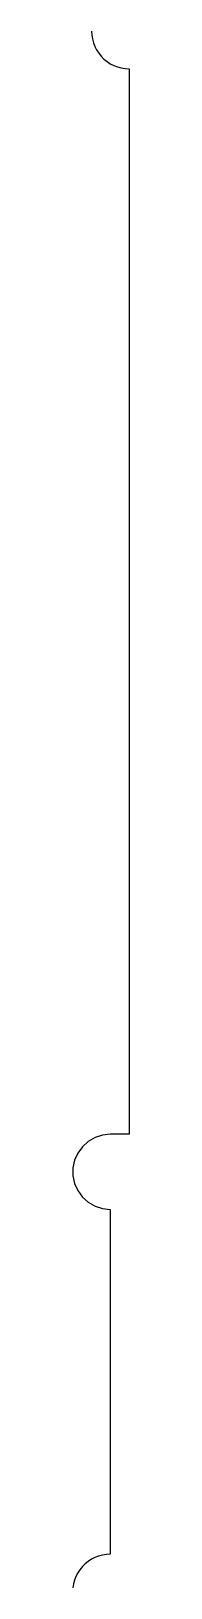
# Model space of a CAD drawing. Extents: x 0 to 14948, y -622 to 622.
# Drawn here: x 14903 to 14948, y -619 to 622 of the extents above; entities that cross this region are included whole.
import ezdxf

# ---------------------------------------------------------------- set-up
doc = ezdxf.new("R2010")
doc.units = 0
doc.header["$LTSCALE"] = 10
doc.layers.add('TEILE', color=7, linetype='CONTINUOUS')

msp = doc.modelspace()

# ---------------------------------------------------------------- linework, layer by layer
at = {"layer": 'TEILE', "color": 2}
for p, q in [((14918, 622.499817), (14918.165039, 619.363953)), ((14918.165039, 619.363953), (14918.65625, 616.262451)), ((14918.65625, 616.262451), (14919.46875, 613.229309)), ((14919.46875, 613.229309), (14920.594727, 610.297729)), ((14920.594727, 610.297729), (14922.020508, 607.499817)), ((14922.020508, 607.499817), (14923.729492, 604.866272)), ((14923.729492, 604.866272), (14925.707031, 602.425903)), ((14925.707031, 602.425903), (14927.927734, 600.205505)), ((14927.927734, 600.205505), (14930.367188, 598.229309)), ((14930.367188, 598.229309), (14933, 596.519043)), ((14933, 596.519043), (14935.798828, 595.093445)), ((14935.798828, 595.093445), (14938.729492, 593.96814)), ((14938.729492, 593.96814), (14941.762695, 593.155396)), ((14941.762695, 593.155396), (14944.864258, 592.664185)), ((14944.864258, 592.664185), (14948, 592.499817)), ((14948, 592.499817), (14947.999023, -257.494202)), ((14920.773438, -260.08786), (14915.341797, -263.223694)), ((14926.738281, -258.14978), (14920.773438, -260.08786)), ((14932.976563, -257.494202), (14926.738281, -258.14978)), ((14947.999023, -257.494202), (14932.976563, -257.494202)), ((14906.996094, -272.494202), (14904.444336, -278.223694)), ((14910.682617, -267.420288), (14906.996094, -272.494202)), ((14915.341797, -263.223694), (14910.682617, -267.420288)), ((14904.444336, -278.223694), (14903.139648, -284.358368)), ((14903.139648, -284.358368), (14903.139648, -290.630066)), ((14903.139648, -290.630066), (14904.444336, -296.76474)), ((14904.444336, -296.76474), (14906.996094, -302.494202)), ((14906.996094, -302.494202), (14910.682617, -307.568146)), ((14910.682617, -307.568146), (14915.341797, -311.76474)), ((14915.341797, -311.76474), (14920.773438, -314.900574)), ((14920.773438, -314.900574), (14926.738281, -316.838654)), ((14926.738281, -316.838654), (14932.976563, -317.494202)), ((14932.976563, -317.494202), (14932.967773, -592.499878)), ((14920.765625, -595.093201), (14917.967773, -596.518738)), ((14923.696289, -593.967957), (14920.765625, -595.093201)), ((14926.729492, -593.155273), (14923.696289, -593.967957)), ((14929.832031, -592.664185), (14926.729492, -593.155273)), ((14932.967773, -592.499878), (14929.832031, -592.664185)), ((14906.986328, -607.499207), (14905.560547, -610.297058)), ((14908.696289, -604.865662), (14906.986328, -607.499207)), ((14910.672852, -602.425354), (14908.696289, -604.865662)), ((14912.892578, -600.205017), (14910.672852, -602.425354)), ((14915.333008, -598.228943), (14912.892578, -600.205017)), ((14917.967773, -596.518738), (14915.333008, -598.228943)), ((14903.62207, -616.26178), (14903.130859, -619.36322)), ((14904.43457, -613.228638), (14903.62207, -616.26178)), ((14905.560547, -610.297058), (14904.43457, -613.228638))]:
    msp.add_line(p, q, dxfattribs=at)

doc.saveas('drawing.dxf')
